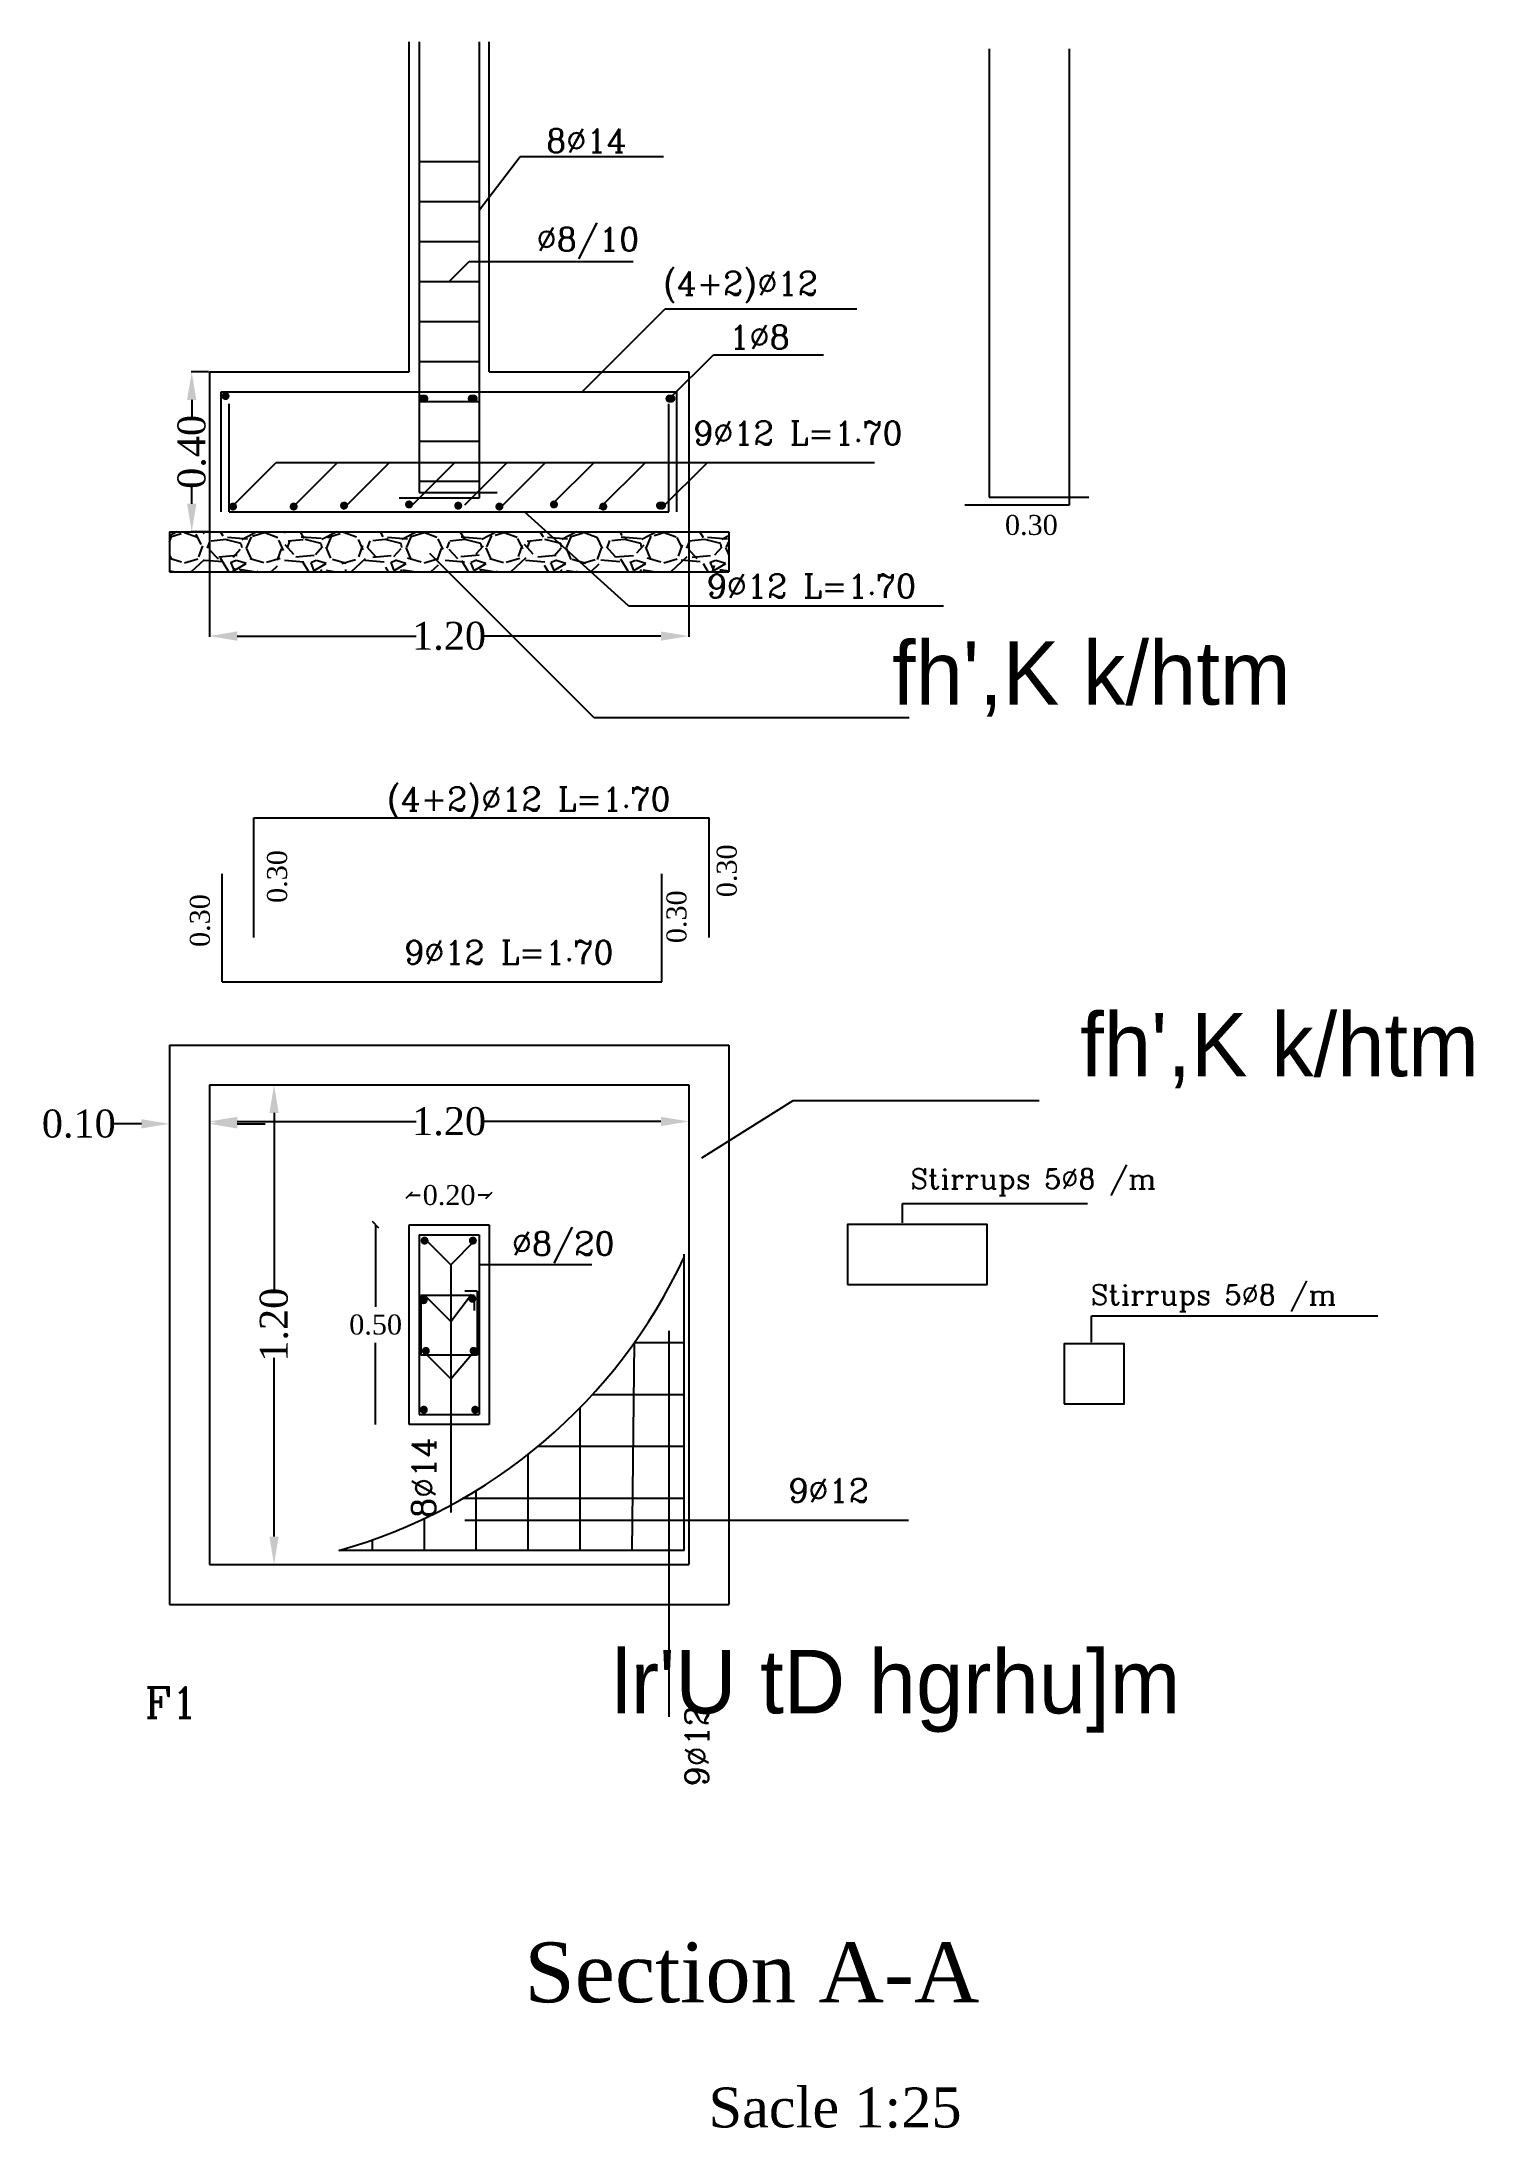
# Model space of a CAD drawing. Extents: x 159757 to 319554, y 183473 to 366995.
# Drawn here: x 159802.53 to 159806.11, y 183494.41 to 183499.63 of the extents above; entities that cross this region are included whole.
import ezdxf

# ---------------------------------------------------------------- set-up
doc = ezdxf.new("R2010")
doc.units = 0
doc.header["$MEASUREMENT"] = 0
doc.header["$PDSIZE"] = 2
doc.linetypes.add('HIDDEN', pattern=[0.375, 0.25, -0.125])
for name, color, linetype in [('04', 1, 'Continuous'), ('1', 6, 'Continuous'), ('DIM', 12, 'Continuous'), ('DIM6', 180, 'Continuous'), ('DROAD', 4, 'HIDDEN'), ('HATCH', 8, 'Continuous'), ('M1', 3, 'Continuous'), ('PAR', 6, 'Continuous'), ('TEXT', 6, 'Continuous'), ('WALL', 7, 'Continuous')]:
    doc.layers.add(name, color=color, linetype=linetype)
doc.styles.add('ATT', font='TXT')
doc.styles.add('F1', font='f1.shx')
doc.styles.get("Standard").update_dxf_attribs({"font": 'times.ttf', "height": 0.15})
doc.styles.add('style11', font='times.ttf', dxfattribs={"height": 0.05})
doc.styles.add('style110', font='times.ttf', dxfattribs={"height": 0.07})
doc.styles.add('style13', font='times.ttf', dxfattribs={"height": 0.06})
doc.styles.add('STYLE2', font='romanc.shx', dxfattribs={"height": 50})
doc.dimstyles.new('Copy of dss', dxfattribs={"dimtxt": 0.18, "dimasz": 0.07, "dimexe": 0.18, "dimexo": 0.0625, "dimgap": 0.09, "dimtad": 0, "dimtoh": 1, "dimrnd": 0.05, "dimzin": 0, "dimdsep": 46, "dimtxsty": 'ATT', "dimcen": 0.09, "dimse1": 1, "dimse2": 1, "dimclrd": 8, "dimclrt": 2, "dimadec": 0, "dimazin": 0, "dimtfac": 1, "dimtofl": 0, "dimtmove": 0, "dimatfit": 3, "dimfxl": 0.18, "dimtolj": 1, "dimtzin": 0, "dimarcsym": 0})

msp = doc.modelspace()

# ---------------------------------------------------------------- texts
at = {"color": 0, "linetype": 'ByBlock', "ltscale": 25, "char_height": 0.05, "attachment_point": 5}
for s, insert in [('\\A1;0.20', (159803.5482, 183496.7458)), ('\\A1;0.50', (159803.3644, 183496.4217))]:
    msp.add_mtext(s, dxfattribs=dict(at, insert=insert))
at = {"layer": 'DIM6', "color": 7, "linetype": 'Continuous'}
for s, height, style, p in [('0.30', 0.05, 'style11', (159804.9394, 183498.3984)), ('Sacle 1:25', 0.1, 'style13', (159804.1975, 183494.4128))]:
    msp.add_text(s, height=height, dxfattribs=dict(at, style=style)).set_placement(p)
at = {"layer": 'DIM6', "color": 7, "linetype": 'Continuous', "style": 'style11'}
for p in [(159803.1426, 183497.4773), (159804.268, 183497.4917), (159802.9495, 183497.3671), (159804.1422, 183497.3767)]:
    msp.add_text('0.30', height=0.05, rotation=90, dxfattribs=at).set_placement(p)
at = {"layer": 'DIM6', "color": 0, "linetype": 'Continuous'}
msp.add_text('Section A-A', height=0.15, dxfattribs=at).set_placement((159803.7367, 183494.726))
at = {"layer": 'DROAD', "color": 0, "linetype": 'ByBlock', "style": 'F1'}
for s, p in [("fh',K k/htm", (159804.6568, 183497.9734)), ("fh',K k/htm", (159805.1278, 183497.0433)), ("lr'U tD hgrhu]m", (159803.9556, 183495.449))]:
    msp.add_text(s, height=0.158995, dxfattribs=at).set_placement(p)
at = {"layer": 'M1', "color": 0, "linetype": 'ByBlock', "style": 'STYLE2'}
for s, height, p in [('8%%c14', 0.0588, (159803.7911, 183499.3556)), ('%%c8/10', 0.0588, (159803.767, 183499.1091)), ('(4+2)%%C12', 0.0588, (159804.0829, 183498.9986)), ('1%%c8', 0.0588, (159804.2495, 183498.8644)), ('9%%C12 L=1.70', 0.0588, (159804.1591, 183498.6239)), ('9%%C12 L=1.70', 0.0588, (159804.1928, 183498.241)), ('(4+2)%%C12 L=1.70', 0.0588, (159803.3919, 183497.7081)), ('9%%C12 L=1.70', 0.0588, (159803.4357, 183497.3243)), ('Stirrups 5%%C8 /m', 0.05, (159804.7032, 183496.7621)), ('%%c8/20', 0.0588, (159803.7052, 183496.5957)), ('Stirrups 5%%C8 /m', 0.05, (159805.1545, 183496.4719)), ('9%%c12', 0.0588, (159804.3971, 183495.9774)), ('F1', 0.07644, (159802.7872, 183495.4376))]:
    msp.add_text(s, height=height, dxfattribs=at).set_placement(p)
for s, p in [('8%%c14', (159803.5141, 183495.9378)), ('9%%c12', (159804.1975, 183495.2658))]:
    msp.add_text(s, height=0.0588, rotation=90, dxfattribs=at).set_placement(p)

# ---------------------------------------------------------------- blocks, each defined once
blk = doc.blocks.new('_Oblique')
at = {"color": 0, "linetype": 'ByBlock', "lineweight": -2}
blk.add_line((-0.5, -0.5), (0.5, 0.5), dxfattribs=at)
blk = doc.blocks.new('*D50')
at = {"layer": 'DEFPOINTS', "color": 0, "linetype": 'Continuous', "transparency": 16777216}
for p in [(159802.9482, 183497.0217), (159804.1482, 183497.0217), (159804.1482, 183496.9304)]:
    blk.add_point(p, dxfattribs=at)
at = {"layer": 'DIM6', "color": 0, "linetype": 'Continuous', "lineweight": -2, "transparency": 16777216}
for p, q in [((159802.9482, 183497.0197), (159802.9482, 183496.9289)), ((159804.1482, 183497.0197), (159804.1482, 183496.9289))]:
    blk.add_line(p, q, dxfattribs=at)
at = {"layer": 'DIM6', "color": 7, "linetype": 'Continuous', "lineweight": -2, "transparency": 16777216}
for p, q in [((159803.0182, 183496.9304), (159803.4657, 183496.9304)), ((159804.0782, 183496.9304), (159803.6308, 183496.9304))]:
    blk.add_line(p, q, dxfattribs=at)
at = {"layer": 'DIM6', "color": 7, "linetype": 'Continuous', "transparency": 16777216}
for points in [[(159803.0182, 183496.9421), (159803.0182, 183496.9188), (159802.9482, 183496.9304)], [(159804.0782, 183496.9421), (159804.0782, 183496.9188), (159804.1482, 183496.9304)]]:
    blk.add_solid(points, dxfattribs=at)
at = {"layer": 'DIM6', "color": 7, "linetype": 'Continuous', "transparency": 16777216, "insert": (159803.5482, 183496.9304), "char_height": 0.07, "attachment_point": 5, "style": 'style110'}
blk.add_mtext('\\A1;1.20', dxfattribs=at)
blk = doc.blocks.new('*D51')
at = {"layer": 'DEFPOINTS', "color": 0, "linetype": 'Continuous', "transparency": 16777216}
for p in [(159802.9482, 183497.0217), (159802.9482, 183495.8217), (159803.1101, 183495.8217)]:
    blk.add_point(p, dxfattribs=at)
at = {"layer": 'DIM6', "color": 0, "linetype": 'Continuous', "lineweight": -2, "transparency": 16777216}
for p, q in [((159802.9502, 183497.0217), (159803.1116, 183497.0217)), ((159802.9502, 183495.8217), (159803.1116, 183495.8217))]:
    blk.add_line(p, q, dxfattribs=at)
at = {"layer": 'DIM6', "color": 7, "linetype": 'Continuous', "lineweight": -2, "transparency": 16777216}
for p, q in [((159803.1101, 183496.9517), (159803.1101, 183496.5042)), ((159803.1101, 183495.8917), (159803.1101, 183496.3391))]:
    blk.add_line(p, q, dxfattribs=at)
at = {"layer": 'DIM6', "color": 7, "linetype": 'Continuous', "transparency": 16777216}
for points in [[(159803.0985, 183496.9517), (159803.1218, 183496.9517), (159803.1101, 183497.0217)], [(159803.0985, 183495.8917), (159803.1218, 183495.8917), (159803.1101, 183495.8217)]]:
    blk.add_solid(points, dxfattribs=at)
at = {"layer": 'DIM6', "color": 7, "linetype": 'Continuous', "transparency": 16777216, "insert": (159803.1101, 183496.4217), "char_height": 0.07, "attachment_point": 5, "rotation": 90, "style": 'style110'}
blk.add_mtext('\\A1;1.20', dxfattribs=at)
blk = doc.blocks.new('*D52')
at = {"layer": 'DEFPOINTS', "color": 0, "linetype": 'Continuous', "transparency": 16777216}
for p in [(159802.9482, 183498.4062), (159804.1482, 183498.4062), (159804.1482, 183498.1452)]:
    blk.add_point(p, dxfattribs=at)
at = {"layer": 'DIM6', "color": 0, "linetype": 'Continuous', "lineweight": -2, "transparency": 16777216}
for p, q in [((159802.9482, 183498.4042), (159802.9482, 183498.1437)), ((159804.1482, 183498.4042), (159804.1482, 183498.1437))]:
    blk.add_line(p, q, dxfattribs=at)
at = {"layer": 'DIM6', "color": 7, "linetype": 'Continuous', "lineweight": -2, "transparency": 16777216}
for p, q in [((159803.0182, 183498.1452), (159803.4657, 183498.1452)), ((159804.0782, 183498.1452), (159803.6308, 183498.1452))]:
    blk.add_line(p, q, dxfattribs=at)
at = {"layer": 'DIM6', "color": 7, "linetype": 'Continuous', "transparency": 16777216}
for points in [[(159803.0182, 183498.1569), (159803.0182, 183498.1335), (159802.9482, 183498.1452)], [(159804.0782, 183498.1569), (159804.0782, 183498.1335), (159804.1482, 183498.1452)]]:
    blk.add_solid(points, dxfattribs=at)
at = {"layer": 'DIM6', "color": 7, "linetype": 'Continuous', "transparency": 16777216, "insert": (159803.5482, 183498.1452), "char_height": 0.07, "attachment_point": 5, "style": 'style110'}
blk.add_mtext('\\A1;1.20', dxfattribs=at)
blk = doc.blocks.new('*D53')
at = {"layer": 'DEFPOINTS', "color": 0, "linetype": 'Continuous', "transparency": 16777216}
for p in [(159802.8482, 183496.927), (159802.8482, 183496.9245), (159802.9482, 183496.927)]:
    blk.add_point(p, dxfattribs=at)
at = {"layer": 'DIM6', "color": 7, "linetype": 'Continuous', "lineweight": -2, "transparency": 16777216}
for p, q in [((159802.7782, 183496.9245), (159802.7082, 183496.9245)), ((159803.0182, 183496.9245), (159803.0882, 183496.9245))]:
    blk.add_line(p, q, dxfattribs=at)
at = {"layer": 'DIM6', "color": 0, "linetype": 'Continuous', "lineweight": -2, "transparency": 16777216}
for p, q in [((159802.8482, 183496.925), (159802.8482, 183496.923)), ((159802.9482, 183496.925), (159802.9482, 183496.923))]:
    blk.add_line(p, q, dxfattribs=at)
at = {"layer": 'DIM6', "color": 7, "linetype": 'Continuous', "transparency": 16777216}
for points in [[(159802.7782, 183496.9361), (159802.7782, 183496.9128), (159802.8482, 183496.9245)], [(159803.0182, 183496.9361), (159803.0182, 183496.9128), (159802.9482, 183496.9245)]]:
    blk.add_solid(points, dxfattribs=at)
at = {"layer": 'DIM6', "color": 7, "linetype": 'Continuous', "transparency": 16777216, "insert": (159802.6215, 183496.9245), "char_height": 0.07, "attachment_point": 5, "style": 'style110'}
blk.add_mtext('\\A1;0.10', dxfattribs=at)
blk = doc.blocks.new('*D54')
at = {"layer": 'DEFPOINTS', "color": 0, "linetype": 'Continuous', "transparency": 16777216}
for p in [(159802.9042, 183498.8062), (159802.9482, 183498.8062), (159802.9482, 183498.4062)]:
    blk.add_point(p, dxfattribs=at)
at = {"layer": 'DIM6', "color": 0, "linetype": 'Continuous', "lineweight": -2, "transparency": 16777216}
for p, q in [((159802.9462, 183498.8062), (159802.9027, 183498.8062)), ((159802.9462, 183498.4062), (159802.9027, 183498.4062))]:
    blk.add_line(p, q, dxfattribs=at)
at = {"layer": 'DIM6', "color": 7, "linetype": 'Continuous', "lineweight": -2, "transparency": 16777216}
for p, q in [((159802.9042, 183498.7362), (159802.9042, 183498.6929)), ((159802.9042, 183498.4762), (159802.9042, 183498.5194))]:
    blk.add_line(p, q, dxfattribs=at)
at = {"layer": 'DIM6', "color": 7, "linetype": 'Continuous', "transparency": 16777216}
for points in [[(159802.8925, 183498.7362), (159802.9158, 183498.7362), (159802.9042, 183498.8062)], [(159802.8925, 183498.4762), (159802.9158, 183498.4762), (159802.9042, 183498.4062)]]:
    blk.add_solid(points, dxfattribs=at)
at = {"layer": 'DIM6', "color": 7, "linetype": 'Continuous', "transparency": 16777216, "insert": (159802.9042, 183498.6062), "char_height": 0.07, "attachment_point": 5, "rotation": 90, "style": 'style110'}
blk.add_mtext('\\A1;0.40', dxfattribs=at)

# ---------------------------------------------------------------- dimensions: what is measured, and where the dimension line sits
at = {"layer": 'DIM6', "color": 7, "linetype": 'Continuous'}
for p1, p2, distance, picture, middle in [((159802.9482, 183498.4062), (159802.9482, 183498.8062), 0.0441, '*D54', (159802.9042, 183498.6062)), ((159802.9482, 183498.4062), (159804.1482, 183498.4062), -0.261, '*D52', (159803.5482, 183498.1452)), ((159802.9482, 183497.0217), (159804.1482, 183497.0217), -0.0912, '*D50', (159803.5482, 183496.9304)), ((159802.9482, 183497.0217), (159802.9482, 183495.8217), 0.1619, '*D51', (159803.1101, 183496.4217)), ((159802.9482, 183496.927), (159802.8482, 183496.927), 0.0025, '*D53', (159802.6215, 183496.9245))]:
    dim = msp.add_aligned_dim(p1=p1, p2=p2, distance=distance, dimstyle='Copy of dss', override={"dimtxt": 0.05, "dimexe": 0.0015, "dimexo": 0.002, "dimgap": 0, "dimtoh": 0, "dimtxsty": 'style110', "dimse1": 0, "dimse2": 0, "dimclrd": 7, "dimclrt": 7, "dimfxl": 0}, dxfattribs=at)
    dim.commit()
    dim.dimension.update_dxf_attribs({"geometry": picture, "text_midpoint": middle})

# ---------------------------------------------------------------- hatches: boundary and pattern name
at = {"layer": 'HATCH', "ltscale": 0.2}
h = msp.add_hatch(dxfattribs=at)
h.set_pattern_fill('GRAVEL', color=0, scale=0.2, style=0)
h.set_pattern_definition([(228.0128, (159809.428828, 183515.965402), (-1.599999646, -1.800000268), [0.0269072, -2.6638176]), (184.9697, (159809.410828, 183515.9454025), (2.4000002103, 0.1999982614), [0.0461736, -4.571185]), (132.5104, (159809.364828, 183515.941402), (1.999998144, -2.200001735), [0.0325576, -3.2232064]), (267.2737, (159809.286828, 183515.891402), (0.1999992035, 4.000000059), [0.0420476, -4.1627116]), (292.8337, (159809.284828, 183515.849402), (-1.000001981, 2.3999992824), [0.041231, -4.0818746]), (357.2737, (159809.300828, 183515.811402), (-4.000000059, 0.1999992035), [0.0420476, -4.1627116]), (37.6942, (159809.342828, 183515.8094025), (-2.600001469, -1.999998081), [0.0556058, -5.5049698]), (72.2553, (159809.386828, 183515.8434025), (1.4000021525, 4.3999992462), [0.0524976, -5.1972642]), (121.4296, (159809.402828, 183515.893402), (-1.600001647, 2.5999990073), [0.04219, -4.1768146]), (175.2364, (159809.380828, 183515.929402), (2.200000189, -0.199998307), [0.0481664, -2.3601526]), (222.3974, (159809.332828, 183515.9334025), (-2.4000014702, -2.1999984164), [0.0622896, -6.166675]), (138.8141, (159809.484828, 183515.889402), (-1.40000059, 1.199999463), [0.0212602, -2.1047688]), (171.4692, (159809.468828, 183515.903402), (2.599999657, -0.400001582), [0.0404474, -4.0043022]), (225, (159809.42883, 183515.9094), (-2e-17, -0.2000001), [0.0282842, -0.2545584]), (203.1986, (159809.414828, 183515.933402), (0.999999946, 0.400000265), [0.0152316, -1.507923]), (291.8014, (159809.400828, 183515.927402), (-0.19999998, 0.600000055), [0.0215406, -1.0554924]), (30.9638, (159809.408828, 183515.907402), (0.599999604, 0.400000497), [0.0349858, -1.1312046]), (161.5651, (159809.43883, 183515.9254), (0.40000009, -0.19999968), [0.0252982, -0.6071574]), (16.3895, (159809.284828, 183515.927402), (2.00000044, 0.599998542), [0.03544, -3.508569]), (70.3462, (159809.318828, 183515.937402), (-0.799999049, -2.200000427), [0.0297322, -2.9434816]), (293.1986, (159809.438828, 183515.965402), (-0.400000265, 0.999999946), [0.030463, -1.4926916]), (343.6105, (159809.450828, 183515.937402), (-2.00000044, 0.599998542), [0.03544, -3.508569]), (339.444, (159809.284828, 183515.803402), (-1.00000037, 0.3999992), [0.034176, -1.6746248]), (294.7751, (159809.316828, 183515.791402), (-0.999998438, 2.200000684), [0.0286356, -2.8349286]), (66.8014, (159809.440828, 183515.765402), (0.400000265, 0.999999946), [0.030463, -1.4926916]), (17.354, (159809.452828, 183515.793402), (-2.600000404, -0.7999989005), [0.0335262, -3.3190848]), (69.444, (159809.342828, 183515.765402), (-0.3999992, -1.00000037), [0.017088, -1.6917128]), (101.3099, (159809.428828, 183515.765402), (-0.19999953, 0.80000015), [0.010198, -1.0096058]), (165.9638, (159809.42683, 183515.775402), (0.60000011, -0.19999961), [0.041231, -0.78339]), (186.009, (159809.386828, 183515.785402), (1.99999995, 0.1999998635), [0.03821, -3.7827846]), (303.6901, (159809.40883, 183515.8894), (-0.20000027, 0.39999991), [0.0288444, -0.6922658]), (353.1572, (159809.424828, 183515.8654025), (3.399999873, -0.4000015996), [0.0503588, -4.9855126]), (60.9454, (159809.474828, 183515.859402), (-0.800000005, -1.400000077), [0.0205912, -2.0385348]), (90, (159809.48483, 183515.8774), (-0.2, 0.2), [0.012, -0.188]), (120.2564, (159809.382828, 183515.791402), (0.799998977, -1.400000491), [0.0277848, -2.750704]), (48.0128, (159809.368828, 183515.815402), (1.599999646, 1.800000268), [0.0538144, -2.6369104]), (0, (159809.40483, 183515.8554), (0.2, 0.2), [0.052, -0.148]), (325.3048, (159809.456828, 183515.855402), (-1.999998852, 1.400001722), [0.0316228, -3.1306548]), (254.0546, (159809.482828, 183515.837402), (-0.199999978, -0.800000025), [0.0291204, -1.4269016]), (207.646, (159809.474828, 183515.8094025), (-3.7999991614, -2.0000015426), [0.047413, -4.6938948]), (175.4261, (159809.432828, 183515.7874025), (-2.6000001117, 0.1999989602), [0.0501598, -4.9658148])])
h.paths.add_polyline_path([(159802.8482, 183498.4062), (159802.8482, 183498.3062), (159803.9123, 183498.3062), (159803.8123, 183498.4062)])
h.paths.add_polyline_path([(159804.2482, 183498.3062), (159804.2482, 183498.4062), (159803.8123, 183498.4062), (159803.9123, 183498.3062)])

# ---------------------------------------------------------------- linework, layer by layer
at = {"color": 0, "linetype": 'ByBlock', "ltscale": 25}
for p, q in [((159803.4482, 183496.7458), (159803.4757, 183496.7458)), ((159803.6482, 183496.7458), (159803.6208, 183496.7458)), ((159803.3644, 183496.6717), (159803.3644, 183496.4667)), ((159803.3644, 183496.1717), (159803.3644, 183496.3767))]:
    msp.add_line(p, q, dxfattribs=at)
at = {"color": 0, "ltscale": 0.13}
for p, q in [((159804.1364, 183495.8566), (159804.1364, 183496.5982)), ((159803.6184, 183496.5053), (159803.5874, 183496.5053)), ((159803.6113, 183496.4952), (159803.4779, 183496.4952)), ((159803.6113, 183496.4952), (159803.6113, 183496.4577)), ((159803.6184, 183496.3452), (159803.4779, 183496.3452))]:
    msp.add_line(p, q, dxfattribs=at)
msp.add_arc((159802.9069, 183497.1624), 1.3559, 285.6314, 335.0672, dxfattribs=at)
at = {"layer": '04', "color": 0}
for p, q in [((159803.448, 183498.8062), (159803.448, 183499.6327)), ((159803.6482, 183498.8062), (159803.6482, 183499.6327)), ((159802.9482, 183498.8062), (159803.448, 183498.8062)), ((159802.9482, 183498.8062), (159802.9482, 183498.4062)), ((159803.6482, 183498.8062), (159804.1482, 183498.8062)), ((159804.1482, 183498.8062), (159804.1482, 183498.4062)), ((159802.8482, 183498.4062), (159804.2482, 183498.4062)), ((159804.1482, 183498.4062), (159804.2482, 183498.4062)), ((159804.2482, 183498.4062), (159804.2482, 183498.3062)), ((159802.8482, 183498.3062), (159804.2482, 183498.3062)), ((159802.8482, 183497.1217), (159802.8482, 183495.7217)), ((159802.8482, 183497.1217), (159804.2482, 183497.1217)), ((159804.2482, 183497.1217), (159804.2482, 183495.7217)), ((159802.9482, 183497.0217), (159802.9482, 183495.8217)), ((159802.9482, 183497.0217), (159804.1482, 183497.0217)), ((159804.1482, 183497.0217), (159804.1482, 183495.8217)), ((159803.4482, 183496.6717), (159803.6482, 183496.6717)), ((159803.4482, 183496.1717), (159803.4482, 183496.6717)), ((159803.6482, 183496.6717), (159803.6482, 183496.1717)), ((159803.6482, 183496.1717), (159803.4482, 183496.1717)), ((159802.9482, 183495.8217), (159804.1482, 183495.8217)), ((159802.8482, 183495.7217), (159804.2482, 183495.7217))]:
    msp.add_line(p, q, dxfattribs=at)
at = {"layer": '1', "color": 0, "linetype": 'Continuous'}
msp.add_line((159802.8482, 183498.4062), (159802.8482, 183498.3062), dxfattribs=at)
at = {"layer": 'DEFPOINTS', "color": 0, "linetype": 'ByBlock', "ltscale": 25}
for p in [(159804.0826, 183498.8062), (159804.0826, 183498.4062), (159804.0826, 183498.4062), (159804.1482, 183498.4062), (159804.0826, 183498.3062), (159803.8633, 183497.0169), (159803.6482, 183496.7458), (159803.3644, 183496.6717), (159803.4482, 183496.6717), (159803.4482, 183496.6717), (159803.6482, 183496.6717), (159803.5867, 183496.1871), (159803.8633, 183495.8169)]:
    msp.add_point(p, dxfattribs=at)
at = {"layer": 'DEFPOINTS', "color": 0, "linetype": 'ByBlock'}
for p in [(159804.1446, 183498.4062), (159804.1446, 183498.4062), (159804.2482, 183498.4037), (159805.0245, 183498.3517), (159804.1994, 183497.6905), (159804.1994, 183497.3905), (159804.1482, 183497.0217), (159804.2482, 183496.9723), (159802.9482, 183495.8217), (159802.8482, 183495.7217)]:
    msp.add_point(p, dxfattribs=at)
at = {"layer": 'DIM', "color": 0}
for p, q in [((159804.1809, 183496.8395), (159804.4093, 183496.9828)), ((159804.4093, 183496.9828), (159805.0251, 183496.9828))]:
    msp.add_line(p, q, dxfattribs=at)
at = {"layer": 'DIM6', "color": 7, "linetype": 'Continuous'}
for p, q in [((159804.6826, 183496.6769), (159804.6826, 183496.7249)), ((159804.6826, 183496.7249), (159805.1456, 183496.7249)), ((159805.1559, 183496.3782), (159805.1559, 183496.4438)), ((159805.1559, 183496.4438), (159805.8728, 183496.4438))]:
    msp.add_line(p, q, dxfattribs=at)
for points in [[(159804.5452, 183496.5225), (159804.8952, 183496.5225), (159804.8952, 183496.6725), (159804.5452, 183496.6725)], [(159805.0878, 183496.224), (159805.2378, 183496.224), (159805.2378, 183496.374), (159805.0878, 183496.374)]]:
    msp.add_lwpolyline(points, close=True, dxfattribs=at)
at = {"layer": 'PAR', "color": 0, "ltscale": 0.13}
msp.add_line((159804.2482, 183498.4062), (159804.2482, 183498.3062), dxfattribs=at)
at = {"layer": 'TEXT', "color": 0, "ltscale": 0.13}
for p, q in [((159803.6232, 183499.2114), (159803.7265, 183499.3456)), ((159803.7265, 183499.3456), (159804.0848, 183499.3456)), ((159803.5481, 183499.0327), (159803.5986, 183499.0827)), ((159803.5986, 183499.0827), (159804.0092, 183499.0827)), ((159803.881, 183498.7562), (159804.0894, 183498.9645)), ((159804.0894, 183498.9645), (159804.5689, 183498.9645)), ((159804.0997, 183498.7396), (159804.2097, 183498.8495)), ((159804.2097, 183498.8495), (159804.4852, 183498.8495)), ((159803.0043, 183498.4689), (159803.1153, 183498.58)), ((159803.1153, 183498.58), (159804.6128, 183498.58)), ((159803.1621, 183498.4729), (159803.2692, 183498.58)), ((159803.2822, 183498.463), (159803.3991, 183498.58)), ((159803.4573, 183498.4748), (159803.5625, 183498.58)), ((159803.5874, 183498.4733), (159803.694, 183498.58)), ((159803.6791, 183498.4693), (159803.7898, 183498.58)), ((159803.8057, 183498.4746), (159803.9111, 183498.58)), ((159803.9242, 183498.4643), (159804.0398, 183498.58)), ((159804.0793, 183498.4643), (159804.195, 183498.58)), ((159803.9971, 183498.2213), (159803.7373, 183498.4562)), ((159803.9108, 183497.9411), (159803.4998, 183498.3521)), ((159803.9971, 183498.2213), (159804.7858, 183498.2213)), ((159803.9108, 183497.9411), (159804.6995, 183497.9411)), ((159803.4919, 183496.6322), (159803.5523, 183496.5718)), ((159803.6127, 183496.6322), (159803.5523, 183496.5718)), ((159803.5523, 183496.5718), (159803.5523, 183495.9519)), ((159803.6232, 183496.5723), (159803.9055, 183496.5723)), ((159803.5523, 183496.4301), (159803.6046, 183496.4981)), ((159803.4881, 183496.4943), (159803.5523, 183496.4301)), ((159804.0982, 183496.4068), (159804.0982, 183495.4405)), ((159803.4919, 183496.3468), (159803.5523, 183496.2864)), ((159803.5523, 183496.2864), (159803.6046, 183496.3468)), ((159803.5877, 183495.9326), (159804.6983, 183495.9326))]:
    msp.add_line(p, q, dxfattribs=at)
at = {"layer": 'WALL', "color": 0, "ltscale": 0.13}
for p, q in [((159803.473, 183499.6327), (159803.473, 183498.5043)), ((159803.6232, 183499.6327), (159803.6232, 183498.4904)), ((159804.9003, 183499.6149), (159804.9003, 183498.4931)), ((159805.1003, 183499.6149), (159805.1003, 183498.4727)), ((159803.473, 183499.3327), (159803.6232, 183499.3327)), ((159803.473, 183499.2327), (159803.6232, 183499.2327)), ((159803.473, 183499.1327), (159803.6232, 183499.1327)), ((159803.473, 183499.0327), (159803.6232, 183499.0327)), ((159803.473, 183498.9327), (159803.6232, 183498.9327)), ((159803.473, 183498.8327), (159803.6232, 183498.8327)), ((159802.9782, 183498.4562), (159802.9782, 183498.7562)), ((159802.9782, 183498.7562), (159804.1182, 183498.7562)), ((159804.1182, 183498.4562), (159804.1182, 183498.7562)), ((159802.9982, 183498.4562), (159802.9982, 183498.7262)), ((159803.473, 183498.7327), (159803.6232, 183498.7327)), ((159804.0982, 183498.4562), (159804.0982, 183498.7262)), ((159803.473, 183498.6327), (159803.6232, 183498.6327)), ((159803.473, 183498.5327), (159803.6232, 183498.5327)), ((159803.6232, 183498.4904), (159803.4236, 183498.4904)), ((159803.473, 183498.5043), (159803.6685, 183498.5043)), ((159804.9003, 183498.4931), (159805.1494, 183498.4931)), ((159802.9982, 183498.4562), (159804.0982, 183498.4562)), ((159805.1003, 183498.4727), (159804.8389, 183498.4727)), ((159803.0594, 183497.6905), (159804.1994, 183497.6905)), ((159803.0594, 183497.3905), (159803.0594, 183497.6905)), ((159804.1994, 183497.3905), (159804.1994, 183497.6905)), ((159802.9806, 183497.2803), (159802.9806, 183497.5503)), ((159804.0806, 183497.2803), (159804.0806, 183497.5503)), ((159802.9806, 183497.2803), (159804.0806, 183497.2803)), ((159803.4732, 183496.6467), (159803.6232, 183496.6467)), ((159803.4732, 183496.6467), (159803.4732, 183496.1967)), ((159803.6232, 183496.6467), (159803.6232, 183496.1967)), ((159804.1364, 183495.8566), (159804.1364, 183496.5908)), ((159803.6184, 183496.5053), (159803.6184, 183496.3452)), ((159803.4779, 183496.4952), (159803.4779, 183496.3452)), ((159804.0064, 183495.8566), (159804.0119, 183496.3766)), ((159804.1364, 183496.3766), (159804.0119, 183496.3766)), ((159804.1364, 183496.2466), (159803.9068, 183496.2466)), ((159803.4732, 183496.1967), (159803.6232, 183496.1967)), ((159803.8764, 183495.8566), (159803.8764, 183496.2145)), ((159803.7464, 183495.8566), (159803.7464, 183496.0976)), ((159804.1364, 183496.1166), (159803.77, 183496.1166)), ((159804.1364, 183495.9866), (159803.5822, 183495.9866)), ((159803.6164, 183495.8566), (159803.6164, 183496.0069)), ((159803.4864, 183495.8566), (159803.4864, 183495.9365)), ((159803.3564, 183495.8566), (159803.3564, 183495.8831)), ((159804.1364, 183495.8566), (159803.2722, 183495.8566))]:
    msp.add_line(p, q, dxfattribs=at)
at = {"layer": 'WALL', "color": 0, "ltscale": 0.13, "const_width": 0.01}
for points in [[(159802.9838, 183498.7459, 1), (159802.9938, 183498.7459, 1)], [(159803.4763, 183498.7396, 1), (159803.4863, 183498.7396, 1)], [(159803.4813, 183498.7396, 1), (159803.4913, 183498.7396, 1)], [(159803.5998, 183498.7396, 1), (159803.6098, 183498.7396, 1)], [(159803.6048, 183498.7396, 1), (159803.6148, 183498.7396, 1)], [(159804.0947, 183498.7396, 1), (159804.1047, 183498.7396, 1)], [(159804.0997, 183498.7396, 1), (159804.1097, 183498.7396, 1)], [(159803.2804, 183498.4719, 1), (159803.2904, 183498.4719, 1)], [(159803.4431, 183498.4746, 1), (159803.4531, 183498.4746, 1)], [(159803.5661, 183498.4716, 1), (159803.5761, 183498.4716, 1)], [(159803.8057, 183498.4746, 1), (159803.8157, 183498.4746, 1)], [(159804.0711, 183498.4719, 1), (159804.0811, 183498.4719, 1)], [(159804.0761, 183498.4719, 1), (159804.0861, 183498.4719, 1)], [(159804.0761, 183498.4719, 1), (159804.0861, 183498.4719, 1)], [(159803.0024, 183498.4693, 1), (159803.0124, 183498.4693, 1)], [(159803.1543, 183498.4693, 1), (159803.1643, 183498.4693, 1)], [(159803.6691, 183498.4693, 1), (159803.6791, 183498.4693, 1)], [(159803.9292, 183498.4693, 1), (159803.9392, 183498.4693, 1)], [(159803.4819, 183496.6322, 1), (159803.4919, 183496.6322, 1)], [(159803.6027, 183496.6322, 1), (159803.6127, 183496.6322, 1)], [(159803.6014, 183496.4869, 1), (159803.6114, 183496.4869, 1)], [(159803.4796, 183496.4831, 1), (159803.4896, 183496.4831, 1)], [(159803.485, 183496.3564, 1), (159803.495, 183496.3564, 1)], [(159803.6046, 183496.3564, 1), (159803.6146, 183496.3564, 1)], [(159803.48, 183496.2089, 1), (159803.49, 183496.2089, 1)], [(159803.6085, 183496.2089, 1), (159803.6185, 183496.2089, 1)]]:
    msp.add_lwpolyline(points, format="xyb", close=True, dxfattribs=at)

# ---------------------------------------------------------------- block references
at = {"color": 0, "linetype": 'ByBlock', "ltscale": 25, "xscale": 0.01600000000325963, "yscale": 0.01600000000325963, "zscale": 0.0160000000000025}
for p, rotation in [((159803.4482, 183496.7458), 180), ((159803.3644, 183496.6717), 90)]:
    msp.add_blockref('_Oblique', p, dxfattribs=dict(at, rotation=rotation))
msp.add_blockref('_Oblique', (159803.6482, 183496.7458), dxfattribs=at)

msp.set_redraw_order([(e.dxf.handle, doc.entitydb.next_handle()) for e in msp.query("TEXT MTEXT ATTDEF DIMENSION ARC_DIMENSION")])  # texts and dimensions are drawn at this point

doc.saveas('drawing.dxf')
